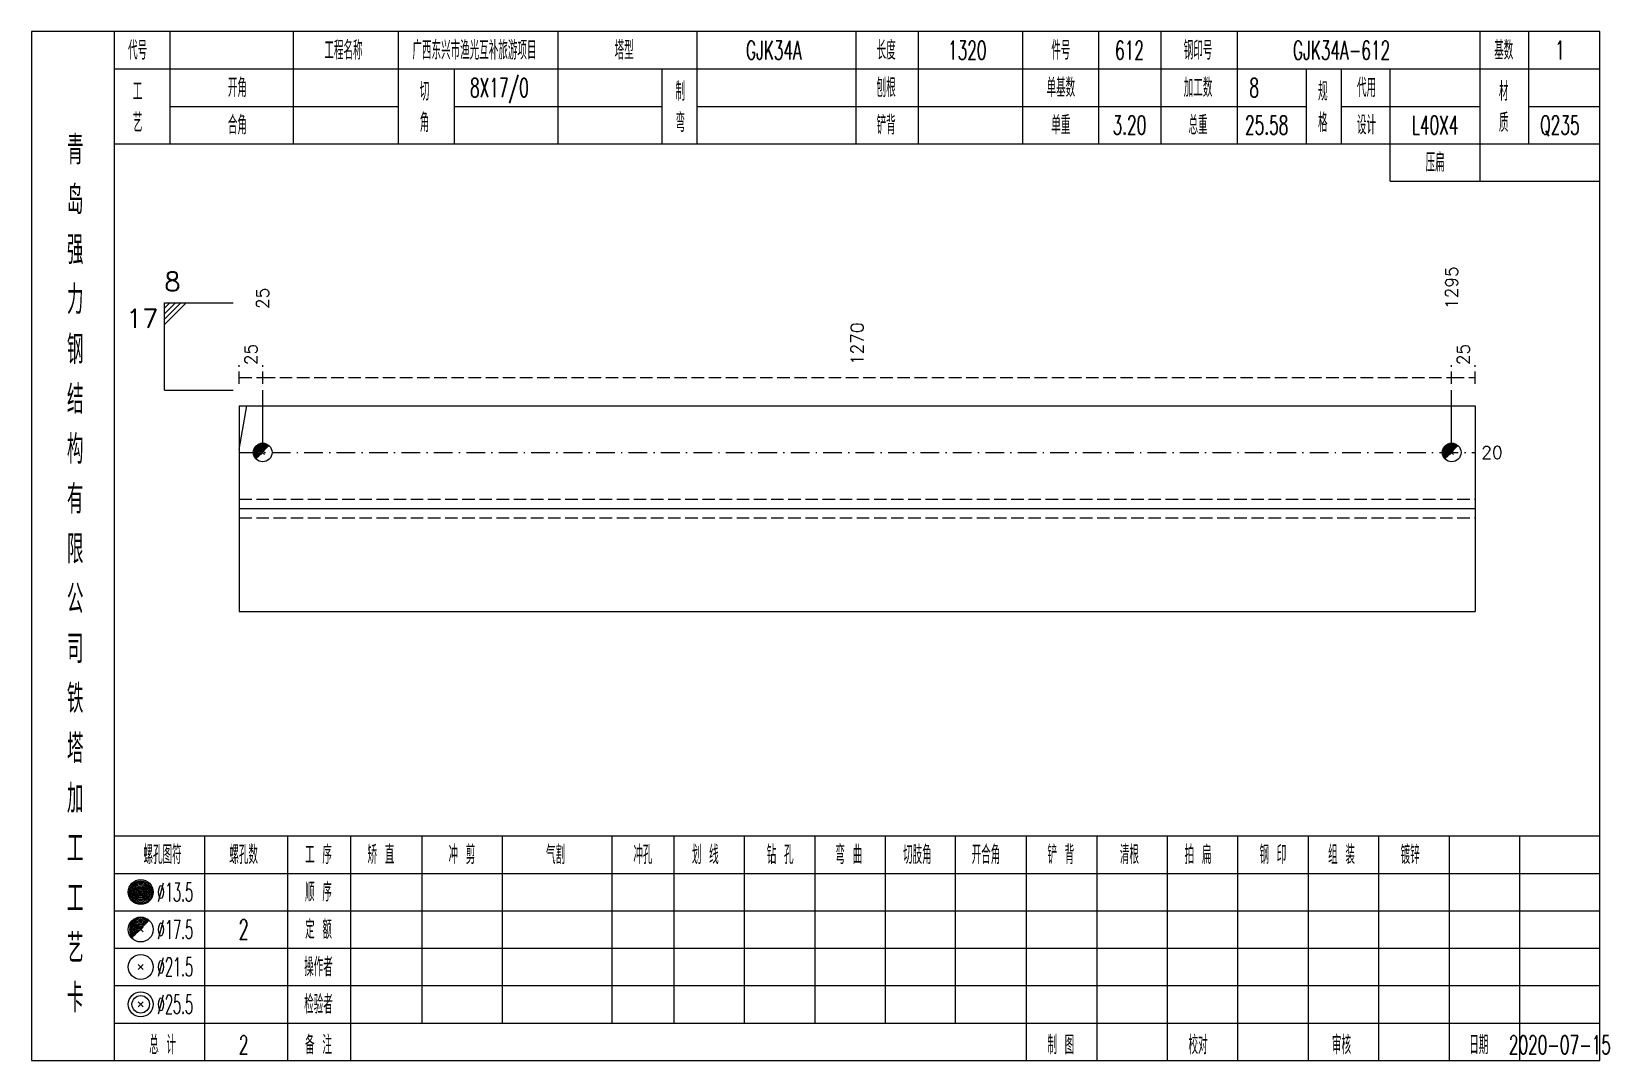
# Model space of a CAD drawing. Extents: x 0 to 2606, y -377 to 6479.
# Drawn here: x 522.8 to 775.7, y 3675 to 3840 of the extents above; entities that cross this region are included whole.
import ezdxf
from ezdxf.enums import TextEntityAlignment as Align

# ---------------------------------------------------------------- set-up
doc = ezdxf.new("R2010")
doc.units = 0
doc.header["$MEASUREMENT"] = 0
doc.linetypes.add('一点画线', pattern=[5.2, 3, -1, 0.2, -1])
doc.linetypes.add('虚线', pattern=[2.75, 2, -0.75])
doc.layers.get('0').update_dxf_attribs({"linetype": 'CONTINUOUS', "lineweight": 25})
doc.layers.add('1', color=7, linetype='CONTINUOUS', lineweight=25)
doc.layers.add('4', color=7, linetype='CONTINUOUS', lineweight=25)
doc.styles.get("Standard").update_dxf_attribs({"font": 'simplex.shx', "width": 0.7, "height": 3, "bigfont": 'gbhzfs.shx'})

msp = doc.modelspace()

# ---------------------------------------------------------------- texts
at = {"color": 7, "linetype": 'Continuous', "lineweight": 13}
for s, p in [('1295', (750.45, 3795.5)), ('25', (559.85, 3795.5))]:
    msp.add_text(s, height=2, rotation=90, dxfattribs=at).set_placement(p, align=Align.MIDDLE_LEFT)
msp.add_text('8', height=3, dxfattribs=at).set_placement((544.1, 3797.5), align=Align.BOTTOM_LEFT)
msp.add_text('17', height=3, dxfattribs=at).set_placement((543.1, 3795.5), align=Align.TOP_RIGHT)
at = {"color": 8, "linetype": 'Continuous', "lineweight": 9}
for s, p in [('1270', (655.15, 3786.5)), ('25', (557.98, 3786.5)), ('25', (752.32, 3786.5))]:
    msp.add_text(s, height=2, rotation=90, dxfattribs=at).set_placement(p, align=Align.MIDDLE_LEFT)
at = {"color": 7, "linetype": 'Continuous', "lineweight": 13}
msp.add_text('20', height=2, dxfattribs=at).set_placement((755.2, 3772.5), align=Align.MIDDLE_LEFT)
at = {"layer": '4', "color": 1, "linetype": 'Continuous', "lineweight": 13}
for s, height, width, p in [('代号', 3, 0.6, (539.8, 3837)), ('工程名称', 3, 0.6, (572.8, 3837)), ('广西东兴市渔光互补旅游项目', 3, 0.6, (593.8, 3837)), ('塔型', 3, 0.6, (617.8, 3837)), ('GJK34A', 3, 0.6, (641.8, 3837)), ('长度', 3, 0.6, (659.8, 3837)), ('1320', 3, 0.6, (672.8, 3837)), ('件号', 3, 0.6, (687.8, 3837)), ('612', 3, 0.6, (698.8, 3837)), ('钢印号', 3, 0.6, (709.8, 3837)), ('GJK34A-612', 3, 0.6, (732.8, 3837)), ('基数', 3, 0.6, (758.8, 3837)), ('1', 3, 0.6, (767.8, 3837)), ('开角', 3, 0.6, (555.8, 3831)), ('8X17/0', 3, 0.6, (597.8, 3831)), ('制', 3, 0.6, (626.8, 3830.4)), ('刨根', 3, 0.6, (659.8, 3831)), ('单基数', 3, 0.6, (687.8, 3831)), ('加工数', 3, 0.6, (709.8, 3831)), ('8', 3, 0.6, (718.8, 3831)), ('规', 3, 0.6, (729.8, 3830.4)), ('代用', 3, 0.6, (736.8, 3831)), ('材', 3, 0.6, (758.8, 3830.4)), ('工', 3, 0.6, (539.8, 3830.4)), ('切', 3, 0.6, (585.8, 3830.4)), ('艺', 3, 0.6, (539.8, 3825.4)), ('角', 3, 0.6, (585.8, 3825.4)), ('弯', 3, 0.6, (626.8, 3825.4)), ('格', 3, 0.6, (729.8, 3825.4)), ('质', 3, 0.6, (758.8, 3825.4)), ('合角', 3, 0.6, (555.8, 3825)), ('铲背', 3, 0.6, (659.8, 3825)), ('单重', 3, 0.6, (687.8, 3825)), ('3.20', 3, 0.6, (698.8, 3825)), ('总重', 3, 0.6, (709.8, 3825)), ('25.58', 3, 0.6, (720.8, 3825)), ('设计', 3, 0.6, (736.8, 3825)), ('L40X4', 3, 0.6, (747.8, 3825)), ('Q235', 3, 0.6, (767.8, 3825)), ('青', 4.6, 0.8, (529.8, 3821)), ('压扁', 3, 0.6, (747.8, 3819)), ('岛', 4.6, 0.8, (529.8, 3813)), ('强', 4.6, 0.8, (529.8, 3805)), ('力', 4.6, 0.8, (529.8, 3797)), ('钢', 4.6, 0.8, (529.8, 3789)), ('结', 4.6, 0.8, (529.8, 3781)), ('构', 4.6, 0.8, (529.8, 3773)), ('有', 4.6, 0.8, (529.8, 3765)), ('限', 4.6, 0.8, (529.8, 3757)), ('公', 4.6, 0.8, (529.8, 3749)), ('司', 4.6, 0.8, (529.8, 3741)), ('铁', 4.6, 0.8, (529.8, 3733)), ('塔', 4.6, 0.8, (529.8, 3725)), ('加', 4.6, 0.8, (529.8, 3717)), ('工', 4.6, 0.8, (529.8, 3709)), ('螺孔图符', 3, 0.6, (543.8, 3708)), ('螺孔数', 3, 0.6, (556.8, 3708)), ('工 序', 3, 0.6, (568.8, 3708)), ('矫 直', 3, 0.6, (578.8, 3708)), ('冲 剪', 3, 0.6, (591.8, 3708)), ('气割', 3, 0.6, (606.8, 3708)), ('冲孔', 3, 0.6, (620.8, 3708)), ('划 线', 3, 0.6, (630.8, 3708)), ('钻 孔', 3, 0.6, (642.8, 3708)), ('弯 曲', 3, 0.6, (653.8, 3708)), ('切肢角', 3, 0.6, (664.8, 3708)), ('开合角', 3, 0.6, (675.8, 3708)), ('铲 背', 3, 0.6, (687.8, 3708)), ('清根', 3, 0.6, (698.8, 3708)), ('拍 扁', 3, 0.6, (709.8, 3708)), ('钢 印', 3, 0.6, (721.8, 3708)), ('组 装', 3, 0.6, (732.8, 3708)), ('镀锌', 3, 0.6, (743.8, 3708)), ('工', 4.6, 0.8, (529.8, 3701)), ('%%C13.5', 3, 0.5, (545.8, 3702)), ('顺 序', 3, 0.6, (568.8, 3702)), ('艺', 4.6, 0.8, (529.8, 3693)), ('%%C17.5', 3, 0.5, (545.8, 3696)), ('2', 3.2, 0.6, (556.8, 3696)), ('定 额', 3, 0.6, (568.8, 3696)), ('%%C21.5', 3, 0.5, (545.8, 3690)), ('操作者', 3, 0.6, (568.8, 3690)), ('卡', 4.6, 0.8, (529.8, 3685)), ('%%C25.5', 3, 0.5, (545.8, 3684)), ('检验者', 3, 0.6, (568.8, 3684)), ('总 计', 3, 0.6, (543.8, 3677.5)), ('2', 3, 0.6, (556.8, 3677.5)), ('备 注', 3, 0.6, (568.8, 3677.5)), ('制 图', 3, 0.6, (687.8, 3677.5)), ('校对', 3, 0.6, (709.8, 3677.5)), ('审核', 3, 0.6, (732.8, 3677.5)), ('日期', 3, 0.6, (754.8, 3677.5)), ('2020-07-15', 3, 0.6, (767.8, 3677.5))]:
    msp.add_text(s, height=height, dxfattribs=dict(at, width=width)).set_placement(p, align=Align.MIDDLE_CENTER)

# ---------------------------------------------------------------- linework, layer by layer
at = {"color": 7, "linetype": 'Continuous', "lineweight": 13}
for p, q in [((544.1, 3796.5), (555.1, 3796.5)), ((544.1, 3782.5), (544.1, 3796.5)), ((544.97, 3796.5), (544.1, 3795.62)), ((545.85, 3796.5), (544.1, 3794.75)), ((546.72, 3796.5), (544.1, 3793.88)), ((547.6, 3796.5), (544.1, 3793)), ((544.1, 3782.5), (555.1, 3782.5)), ((559.85, 3772.5), (559.85, 3782.5)), ((750.45, 3772.5), (750.45, 3782.5)), ((556.1, 3772.99), (557.3, 3780))]:
    msp.add_line(p, q, dxfattribs=at)
at = {"color": 8, "linetype": '虚线', "lineweight": 9}
for p, q in [((556.1, 3783.5), (556.1, 3786.5)), ((556.1, 3784.5), (559.85, 3784.5)), ((559.85, 3783.5), (559.85, 3786.5)), ((559.85, 3783.5), (559.85, 3786.5)), ((559.85, 3784.5), (750.45, 3784.5)), ((750.45, 3783.5), (750.45, 3786.5)), ((750.45, 3783.5), (750.45, 3786.5)), ((750.45, 3784.5), (754.2, 3784.5)), ((754.2, 3783.5), (754.2, 3786.5))]:
    msp.add_line(p, q, dxfattribs=at)
at = {"color": 7, "linetype": 'Continuous', "lineweight": 18}
for p, q in [((556.1, 3780), (556.1, 3747)), ((556.1, 3780), (754.2, 3780)), ((754.2, 3780), (754.2, 3747)), ((556.1, 3763.5), (754.2, 3763.5))]:
    msp.add_line(p, q, dxfattribs=at)
at = {"color": 3, "linetype": '一点画线', "lineweight": 13}
msp.add_line((556.1, 3772.5), (754.2, 3772.5), dxfattribs=at)
at = {"color": 7, "linetype": 'Continuous', "lineweight": 0}
for p, q in [((559.55, 3772.2), (560.15, 3772.8)), ((559.55, 3772.8), (560.15, 3772.2)), ((750.15, 3772.2), (750.75, 3772.8)), ((750.15, 3772.8), (750.75, 3772.2))]:
    msp.add_line(p, q, dxfattribs=at)
at = {"color": 1, "linetype": '虚线', "lineweight": 18}
for p, q in [((556.1, 3765), (754.2, 3765)), ((556.1, 3762), (754.2, 3762))]:
    msp.add_line(p, q, dxfattribs=at)
at = {"color": 7, "linetype": 'Continuous', "lineweight": 13}
for centre in [(559.85, 3772.5), (750.45, 3772.5)]:
    msp.add_circle(centre, 1.5, dxfattribs=at)
for centre, radius in [((559.85, 3772.5), 1.35), ((559.85, 3772.5), 1.2), ((559.85, 3772.5), 1.05), ((559.85, 3772.5), 0.9), ((559.85, 3772.5), 0.75), ((559.85, 3772.5), 0.6), ((559.85, 3772.5), 0.45), ((559.85, 3772.5), 0.3), ((559.85, 3772.5), 0.15), ((750.45, 3772.5), 1.35), ((750.45, 3772.5), 1.2), ((750.45, 3772.5), 1.05), ((750.45, 3772.5), 0.9), ((750.45, 3772.5), 0.75), ((750.45, 3772.5), 0.6), ((750.45, 3772.5), 0.45), ((750.45, 3772.5), 0.3), ((750.45, 3772.5), 0.15)]:
    msp.add_arc(centre, radius, 45, 225, dxfattribs=at)
at = {"layer": '1', "color": 7, "linetype": 'Continuous', "lineweight": 18}
msp.add_line((556.1, 3747), (754.2, 3747), dxfattribs=at)
at = {"layer": '4', "color": 1, "linetype": 'Continuous', "lineweight": 18}
for p, q in [((536.1, 3675), (536.1, 3840)), ((545, 3822), (545, 3840)), ((564.8, 3822), (564.8, 3840)), ((581.6, 3822), (581.6, 3840)), ((607.2, 3822), (607.2, 3840)), ((629.5, 3822), (629.5, 3840)), ((655, 3822), (655, 3840)), ((665, 3822), (665, 3840)), ((681.7, 3822), (681.7, 3840)), ((693.9, 3822), (693.9, 3840)), ((703.9, 3822), (703.9, 3840)), ((716.1, 3822), (716.1, 3840)), ((755, 3816), (755, 3840)), ((762.8, 3822), (762.8, 3840)), ((536.1, 3834), (774.2, 3834)), ((590.6, 3822), (590.6, 3834)), ((623.9, 3822), (623.9, 3834)), ((727.2, 3822), (727.2, 3834)), ((732.8, 3822), (732.8, 3834)), ((740.6, 3816), (740.6, 3834)), ((545, 3828), (581.6, 3828)), ((590.6, 3828), (623.9, 3828)), ((629.5, 3828), (727.2, 3828)), ((732.8, 3828), (755, 3828)), ((762.8, 3828), (774.2, 3828)), ((536.1, 3822), (774.2, 3822)), ((740.6, 3816), (774.2, 3816)), ((536.1, 3711), (774.2, 3711)), ((550.6, 3675), (550.6, 3711)), ((563.9, 3675), (563.9, 3711)), ((574, 3675), (574, 3711)), ((585.4, 3681), (585.4, 3711)), ((598.3, 3681), (598.3, 3711)), ((615.9, 3681), (615.9, 3711)), ((625.8, 3681), (625.8, 3711)), ((637.1, 3681), (637.1, 3711)), ((648.4, 3681), (648.4, 3711)), ((659.7, 3681), (659.7, 3711)), ((670.9, 3681), (670.9, 3711)), ((682.3, 3681), (682.3, 3711)), ((693.6, 3681), (693.6, 3711)), ((704.9, 3681), (704.9, 3711)), ((716.2, 3681), (716.2, 3711)), ((727.5, 3681), (727.5, 3711)), ((738.8, 3681), (738.8, 3711)), ((750.1, 3681), (750.1, 3711)), ((761.4, 3681), (761.4, 3711)), ((536.1, 3705), (774.2, 3705)), ((536.1, 3699), (774.2, 3699)), ((536.1, 3693), (774.2, 3693)), ((536.1, 3687), (774.2, 3687)), ((536.1, 3681), (774.2, 3681)), ((682.3, 3675), (682.3, 3681)), ((693.6, 3675), (693.6, 3681)), ((704.9, 3675), (704.9, 3681)), ((716.2, 3675), (716.2, 3681)), ((727.5, 3675), (727.5, 3681)), ((738.8, 3675), (738.8, 3681)), ((750.1, 3675), (750.1, 3681)), ((761.4, 3675), (761.4, 3681))]:
    msp.add_line(p, q, dxfattribs=at)
at = {"layer": '4', "color": 7, "linetype": 'Continuous', "lineweight": 13}
for p, q in [((540.1, 3701.8), (540.5, 3702.2)), ((540.5, 3701.8), (540.1, 3702.2)), ((539.9, 3689.6), (540.7, 3690.4)), ((540.7, 3689.6), (539.9, 3690.4)), ((539.9, 3683.6), (540.7, 3684.4)), ((540.7, 3683.6), (539.9, 3684.4))]:
    msp.add_line(p, q, dxfattribs=at)
at = {"layer": '4', "color": 7, "linetype": 'Continuous', "lineweight": 0}
for p, q in [((539.9, 3695.6), (540.7, 3696.4)), ((539.9, 3696.4), (540.7, 3695.6))]:
    msp.add_line(p, q, dxfattribs=at)
at = {"layer": '4', "color": 1, "linetype": 'Continuous', "lineweight": 18}
msp.add_lwpolyline([(522.8, 3840), (522.8, 3675), (774.2, 3675), (774.2, 3840)], close=True, dxfattribs=at)
at = {"layer": '4', "color": 7, "linetype": 'Continuous', "lineweight": 13}
for centre, radius in [((540.3, 3702), 2), ((540.3, 3702), 1.8), ((540.3, 3702), 1.6), ((540.3, 3702), 1.4), ((540.3, 3702), 1.2), ((540.3, 3702), 1), ((540.3, 3702), 0.8), ((540.3, 3702), 0.6), ((540.3, 3702), 0.4), ((540.3, 3702), 0.2), ((540.3, 3696), 2), ((540.3, 3690), 2), ((540.3, 3684), 2), ((540.3, 3684), 1.4)]:
    msp.add_circle(centre, radius, dxfattribs=at)
for radius in [1.8, 1.6, 1.4, 1.2, 1, 0.8, 0.6, 0.4, 0.2]:
    msp.add_arc((540.3, 3696), radius, 45, 225, dxfattribs=at)

msp.set_redraw_order([(e.dxf.handle, doc.entitydb.next_handle()) for e in msp.query("TEXT MTEXT ATTDEF DIMENSION ARC_DIMENSION")])  # texts and dimensions are drawn at this point

doc.saveas('drawing.dxf')
